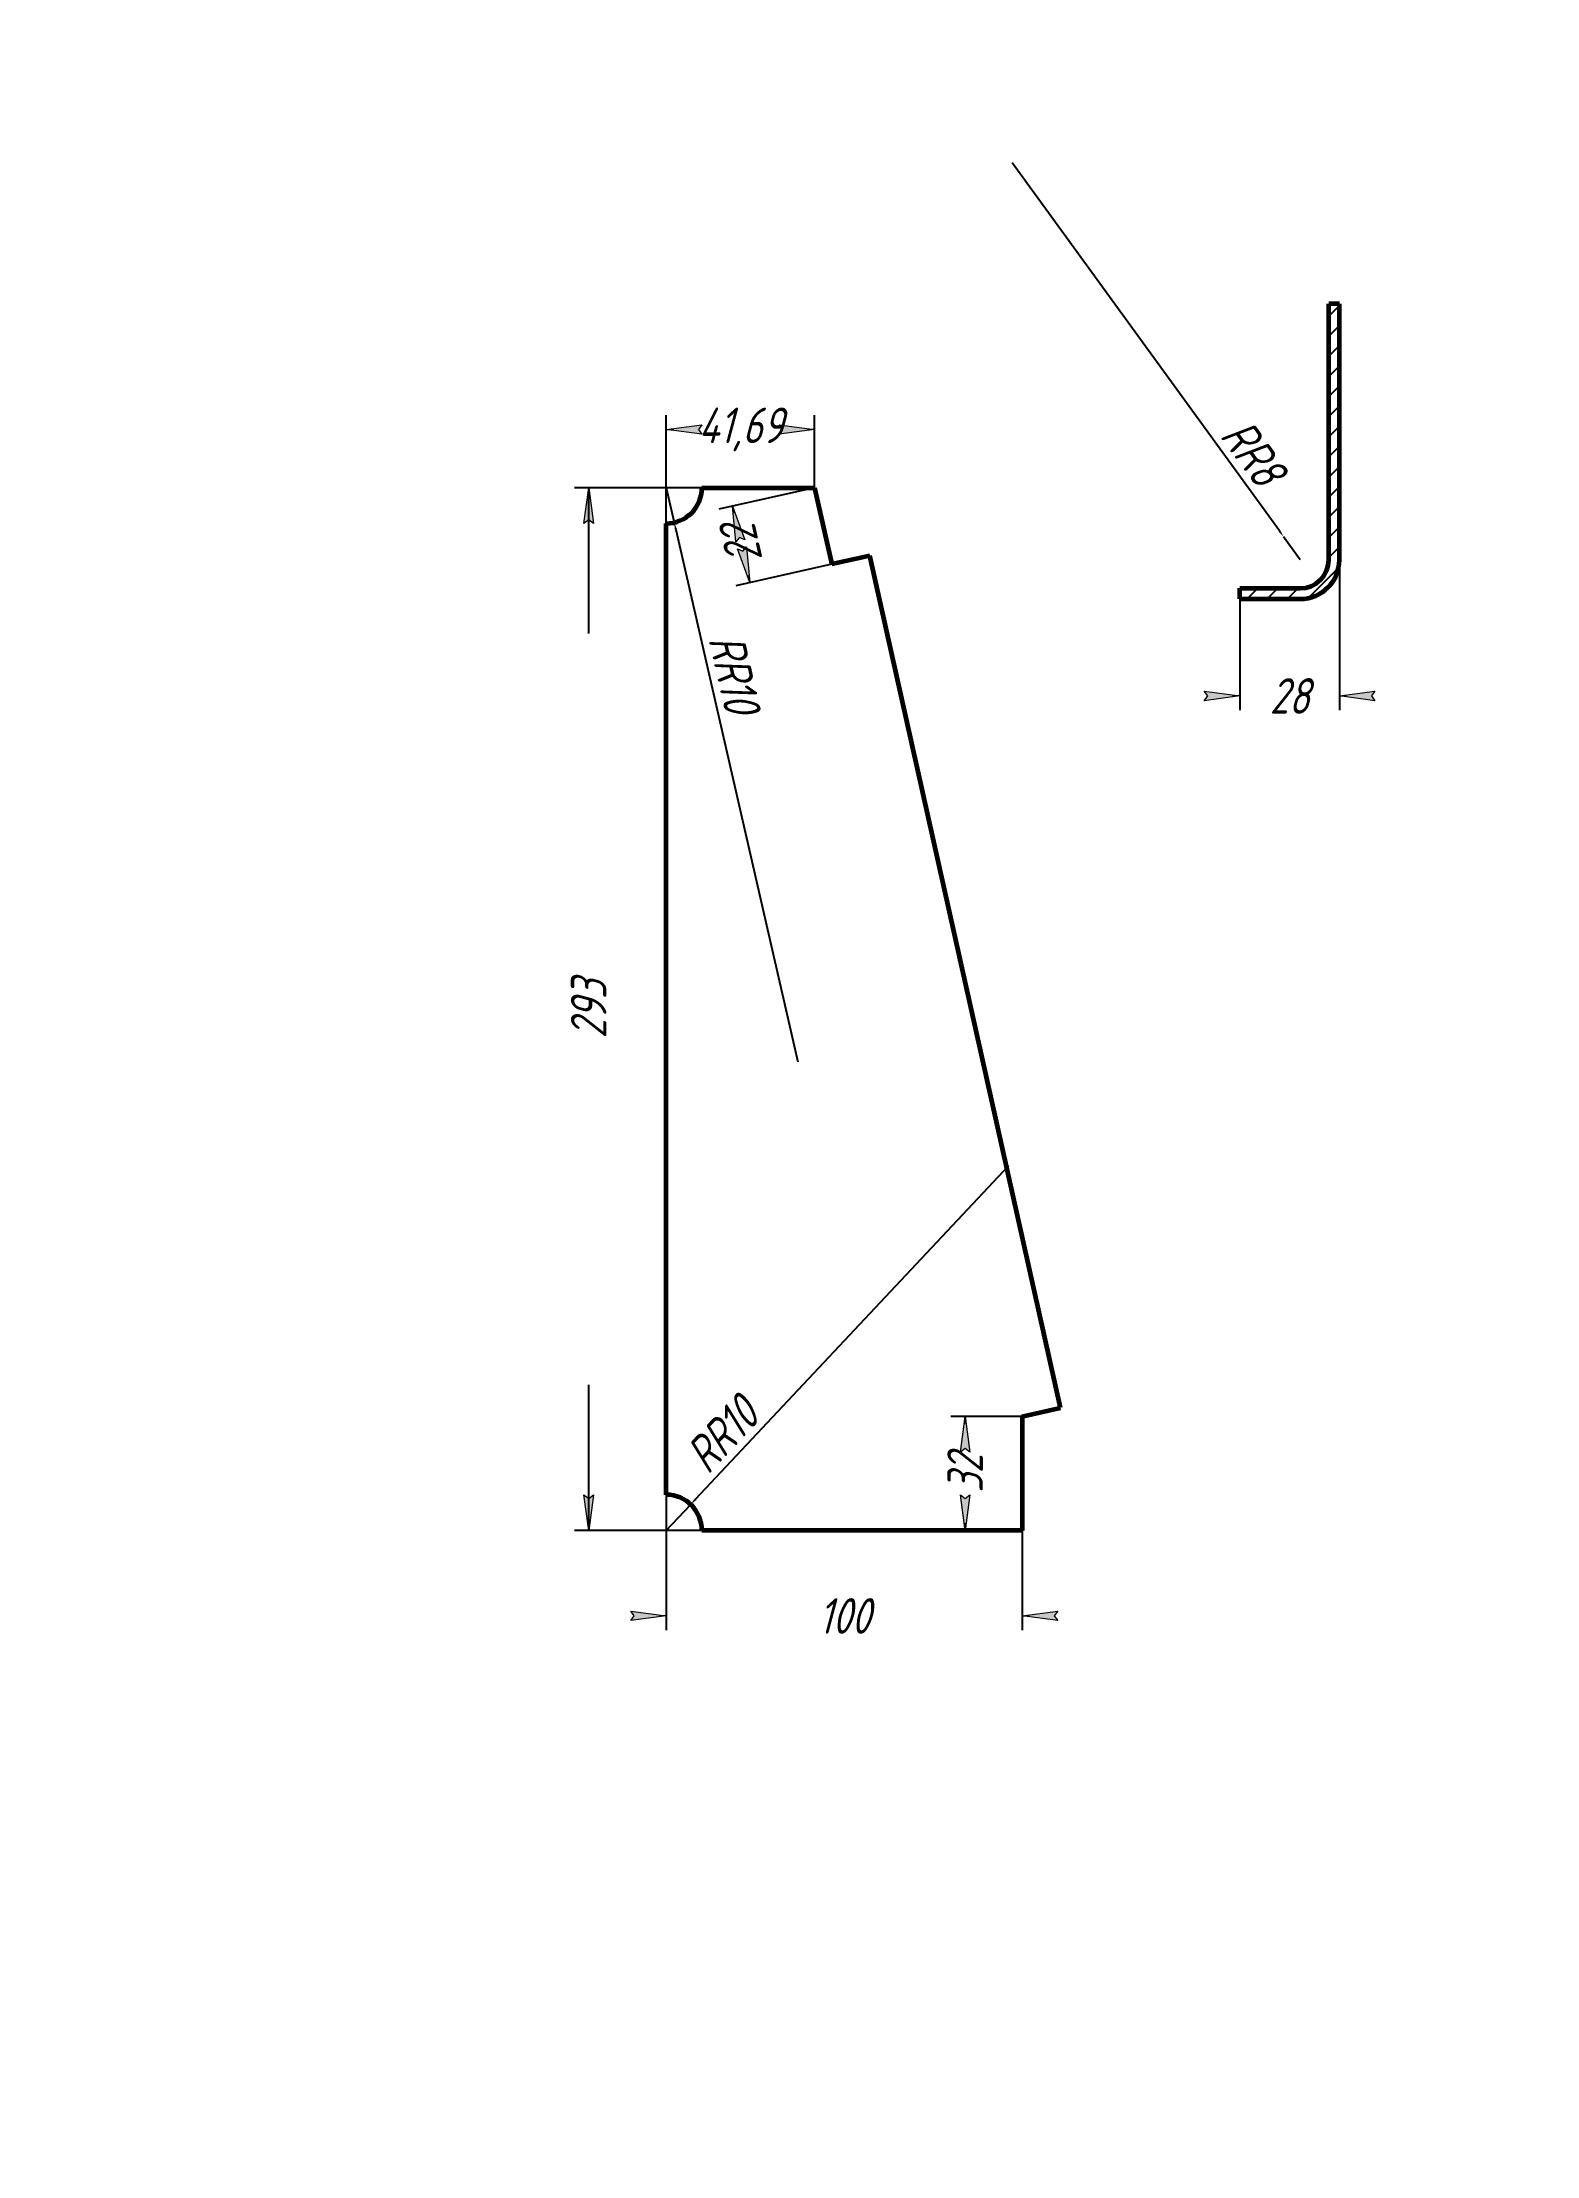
# Model space of a CAD drawing. Header units: millimetres. Extents: x -479 to 2427, y -3086 to 397.
# Drawn here: x 420 to 630, y 0 to 297 of the extents above; entities that cross this region are included whole.
import ezdxf

# ---------------------------------------------------------------- set-up
doc = ezdxf.new("R2010")
doc.units = ezdxf.units.MM
doc.linetypes.add('K5LT_BASIC', pattern=[0])
doc.linetypes.add('K5LT_THIN', pattern=[0])
doc.layers.add('Системный слой', color=7, linetype='Continuous')
doc.layers.add('Системный слой (1)', color=7, linetype='Continuous', true_color=0x909090)
doc.styles.add('KDIMTEXTSTYLE', font='GOST_AU.SHX', dxfattribs={"width": 0.96, "oblique": 15, "height": 5})
doc.dimstyles.new('KDIMSTYLE (0.50)', dxfattribs={"dimtxt": 5, "dimasz": 1, "dimexe": 2, "dimexo": 0, "dimgap": 1, "dimtad": 1, "dimlfac": 2, "dimtxsty": 'KDIMTEXTSTYLE', "dimsah": 1, "dimcen": 0, "dimdle": 1, "dimadec": 0, "dimazin": 0, "dimtfac": 0.667, "dimtmove": 0, "dimatfit": 3, "dimfxl": 1, "dimtvp": 1, "dimtolj": 1, "dimtzin": 0, "dimarcsym": 0})

msp = doc.modelspace()

# ---------------------------------------------------------------- blocks, each defined once
blk = doc.blocks.new('KDIMARROW_01')
at = {"layer": 'Системный слой'}
blk.add_hatch(color=0, dxfattribs=at).paths.add_polyline_path([(0, 0), (-5, 0.66), (-4.5, 0), (-5, -0.66)])
at = {"layer": 'Системный слой', "color": 0, "linetype": 'K5LT_THIN', "lineweight": 18}
for p, q in [((-4.5, 0), (-5, 0.66)), ((-5, 0.66), (0, 0)), ((0, 0), (-5, -0.66)), ((-5, -0.66), (-4.5, 0))]:
    blk.add_line(p, q, dxfattribs=at)
at = {"layer": 'Системный слой (1)', "color": 0, "linetype": 'K5LT_THIN', "lineweight": 18}
blk.add_line((0, 0), (-1, 0), dxfattribs=at)
blk = doc.blocks.new('KDIMARROW_02')
at = {"layer": 'Системный слой'}
blk.add_hatch(color=0, dxfattribs=at).paths.add_polyline_path([(4.5, 0), (5, 0.66), (0, 0), (5, -0.66)])
at = {"layer": 'Системный слой', "color": 0, "linetype": 'K5LT_THIN', "lineweight": 18}
for p, q in [((5, 0.66), (0, 0)), ((0, 0), (5, -0.66)), ((0, 0), (7, 0)), ((4.5, 0), (5, 0.66)), ((5, -0.66), (4.5, 0))]:
    blk.add_line(p, q, dxfattribs=at)
at = {"layer": 'Системный слой (1)', "color": 0, "linetype": 'K5LT_THIN', "lineweight": 18}
blk.add_line((0, 0), (-1, 0), dxfattribs=at)

# ---------------------------------------------------------------- dimensions: what is measured, and where the dimension line sits
at = {"layer": 'Системный слой (1)', "color": 7}
for base, p1, p2, location in [((528.5343, 242.5908), (507.6912, 229.3821), (528.5343, 234.3821), (518.1127, 242.5908)), ((588.2704, 205.1359), (602.2704, 224.2747), (588.2704, 220.2747), (595.2704, 205.1359)), ((507.6912, 75.8575), (557.6912, 87.8821), (507.6912, 92.8821), (532.6912, 75.8575))]:
    msp.add_linear_dim(base=base, p1=p1, p2=p2, location=location, dimstyle='KDIMSTYLE (0.50)', override={"dimexo": 0, "dimpost": '\\H5.0;\\W0.965;\\Q15;<>', "dimblk1": 'KDIMARROW_01', "dimblk2": 'KDIMARROW_01', "dimse1": 0, "dimse2": 0, "dimclrt": 7, "dimtolj": 1}, dxfattribs=at).render()
for center, radius, location, override in [((596.7704, 224.2747), 4, (587.3072, 237.3201), {"dimpost": '\\H5.0;\\W0.965;\\Q15;R<>', "dimblk2": 'KDIMARROW_02', "dimclrt": 7, "dimtolj": 1}), ((507.6912, 234.3821), 5, (513.8394, 207.5361), {"dimpost": '\\H5.0;\\W0.965;\\Q15;R<>', "dimblk2": 'KDIMARROW_01', "dimclrt": 7, "dimtolj": 1}), ((507.6912, 87.8821), 5, (518.0564, 98.9221), {"dimpost": '\\H5.0;\\W0.965;\\Q15;R<>', "dimblk2": 'KDIMARROW_01', "dimclrt": 7, "dimtolj": 1})]:
    msp.add_radius_dim(center=center, radius=radius, location=location, dimstyle='KDIMSTYLE (0.50)', override=override, dxfattribs=at).render()
for base, p1, p2, angle, location in [((496.7824, 234.3821), (512.6912, 87.8821), (512.6912, 234.3821), 90, (496.7824, 161.1321)), ((517.0089, 231.807), (530.9328, 223.6467), (528.5343, 234.3821), 102.594417, (518.2082, 226.4394)), ((549.6797, 103.8821), (557.6912, 87.8821), (557.6912, 103.8821), 90, (549.6797, 95.8821))]:
    msp.add_linear_dim(base=base, p1=p1, p2=p2, angle=angle, location=location, dimstyle='KDIMSTYLE (0.50)', override={"dimexo": 0, "dimpost": '\\H5.0;\\W0.965;\\Q15;<>', "dimblk1": 'KDIMARROW_01', "dimblk2": 'KDIMARROW_01', "dimse1": 0, "dimse2": 0, "dimclrt": 7, "dimtolj": 1}, dxfattribs=at).render()

# ---------------------------------------------------------------- hatches: boundary and pattern name
at = {"layer": 'Системный слой (1)'}
h = msp.add_hatch(dxfattribs=at)
h.set_pattern_fill('', angle=45, style=0, pattern_type=0)
h.set_pattern_definition([(45, (0, 0), (-1.4142136, 1.4142136), [])])
h.paths.add_polyline_path([(602.2704, 260.2316), (600.7704, 260.2316), (600.7704, 224.2747), (600.3754, 222.5415), (599.2684, 221.1506), (597.668, 220.3767), (596.7704, 220.2747), (588.2704, 220.2747), (588.2704, 218.7747), (596.7704, 218.7747), (598.8205, 219.1711), (600.5751, 220.303), (601.7813, 222.0074), (602.2653, 224.0386), (602.2704, 224.2747)])

# ---------------------------------------------------------------- linework, layer by layer
at = {"layer": 'Системный слой (1)', "color": 5, "linetype": 'K5LT_BASIC', "lineweight": 60, "true_color": 0x0000ff}
for p, q in [((602.2704, 260.2316), (600.7704, 260.2316)), ((600.7704, 224.2747), (600.7704, 260.2316)), ((602.2704, 224.2747), (602.2704, 260.2316)), ((512.6912, 234.3821), (528.5343, 234.3821)), ((528.5343, 234.3821), (530.9328, 223.6467)), ((507.6912, 92.8821), (507.6912, 229.3821)), ((536.3005, 224.846), (530.9328, 223.6467)), ((563.0588, 105.0813), (536.3005, 224.846)), ((588.2704, 220.2747), (596.7704, 220.2747)), ((588.2704, 218.7747), (588.2704, 220.2747)), ((588.2704, 218.7747), (596.7704, 218.7747)), ((557.6912, 103.8821), (563.0588, 105.0813)), ((557.6912, 103.8821), (557.6912, 87.8821)), ((557.6912, 87.8821), (512.6912, 87.8821))]:
    msp.add_line(p, q, dxfattribs=at)
for centre, radius, start, end in [((507.6912, 234.3821), 5, 270, 0), ((596.7704, 224.2747), 5.5, 270, 0), ((596.7704, 224.2747), 4, 270, 0), ((507.6912, 87.8821), 5, 0, 90)]:
    msp.add_arc(centre, radius, start, end, dxfattribs=at)

msp.set_redraw_order([(e.dxf.handle, doc.entitydb.next_handle()) for e in msp.query("TEXT MTEXT ATTDEF DIMENSION ARC_DIMENSION")])  # texts and dimensions are drawn at this point

doc.saveas('drawing.dxf')
